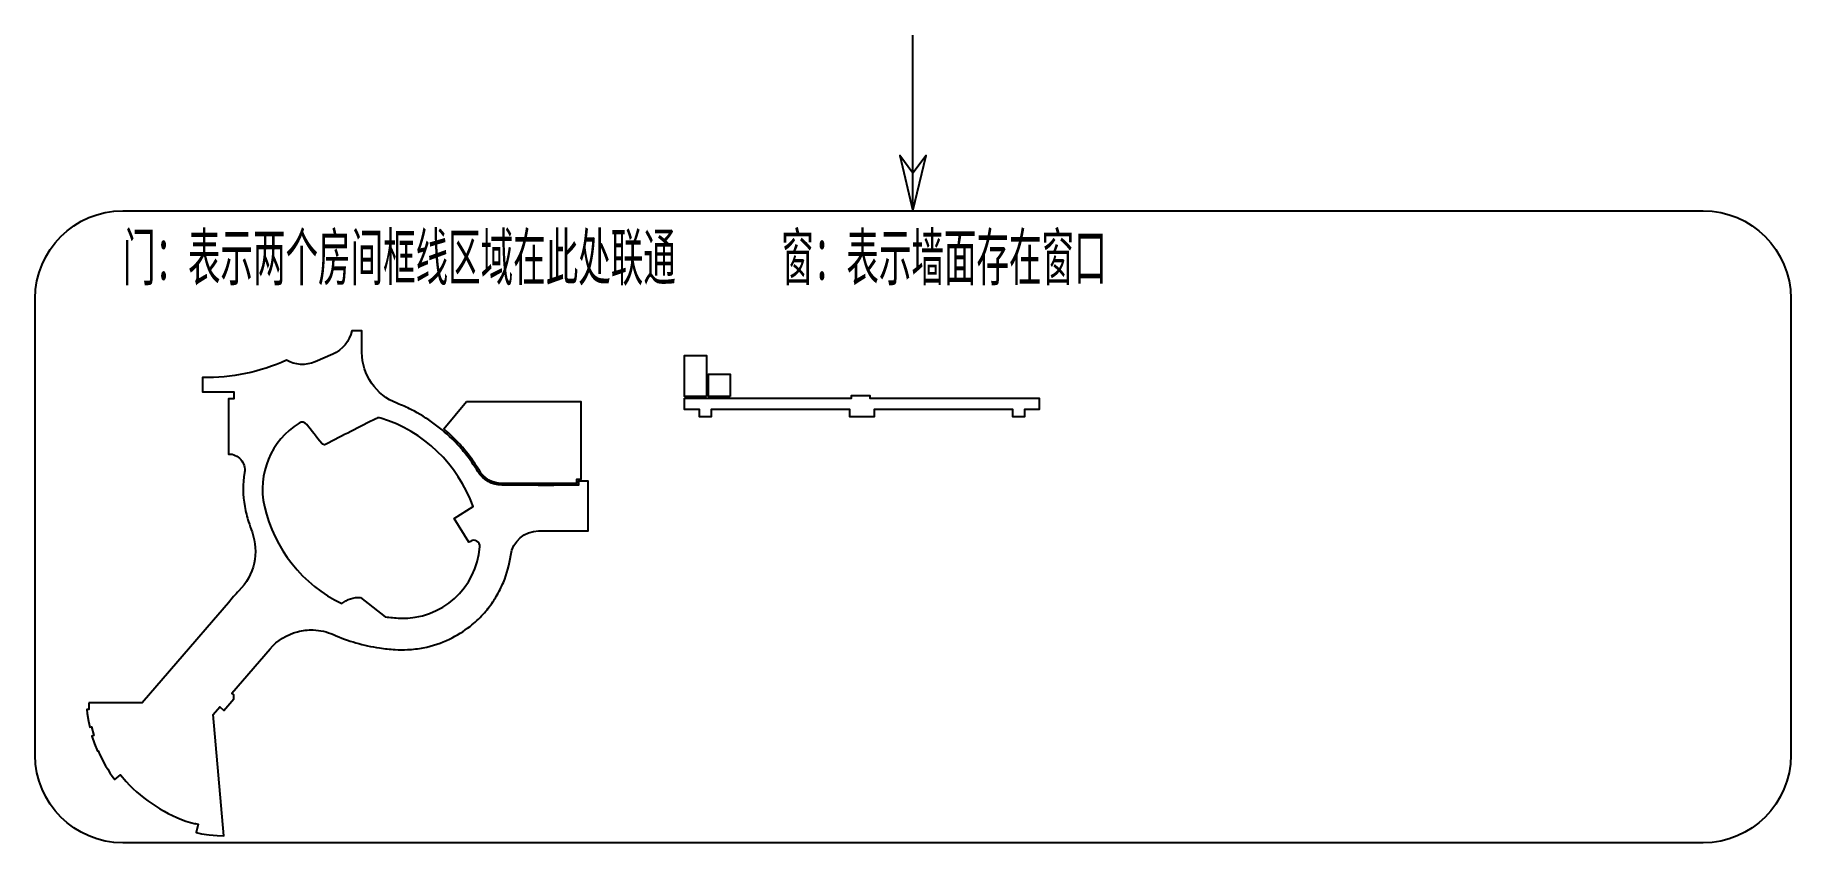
# Model space of a CAD drawing. Header units: millimetres. Extents: x -716506 to 4754388, y -184455 to 3397362.
# Drawn here: x 2069644 to 2269644, y 3052982 to 3144982 of the extents above; entities that cross this region are included whole.
import ezdxf
from ezdxf.enums import TextEntityAlignment as Align

# ---------------------------------------------------------------- set-up
doc = ezdxf.new("R2010")
doc.units = ezdxf.units.MM
doc.header["$LTSCALE"] = 1000
doc.header["$MEASUREMENT"] = 0
doc.layers.add('C-XREF-SLCT', color=7, linetype='Continuous', plot=False)
for name, color, linetype in [('E-UNIV-DIAG', 2, 'Continuous'), ('E-UNIV-NOTE', 6, 'Continuous'), ('房间框线', 30, 'Continuous'), ('门窗框线', 114, 'Continuous')]:
    doc.layers.add(name, color=color, linetype=linetype)
doc.styles.add('Acs', font='Stfangso_0.ttf', dxfattribs={"width": 0.7})
doc.styles.add('TH-STYLE3', font='tssdeng.shx', dxfattribs={"width": 0.65, "bigfont": 'tssdchn.shx'})

msp = doc.modelspace()

# ---------------------------------------------------------------- texts
at = {"layer": 'E-UNIV-NOTE', "style": 'TH-STYLE3', "width": 0.65}
for s, p in [('门：表示两个房间框线区域在此处联通', (2079644.22, 3119482, 0)), ('窗：表示墙面存在窗口', (2154644.22, 3119482, 0))]:
    msp.add_text(s, height=6000, dxfattribs=at).set_placement(p, align=Align.MIDDLE_LEFT)

# ---------------------------------------------------------------- blocks, each defined once
blk = doc.blocks.new('AcsAcadShareArea')
for points in [[(0, 0), (118900, 0), (118900, 85000), (0, 85000)], [(6892.9, 0), (28409.4, 0), (28409.4, 2708.4), (6892.9, 2708.4)], [(0, 0), (6892.9, 0), (6892.9, 2699.2), (0, 2699.2)], [(0, 733), (0, 733), (0, 0), (0, 0)]]:
    blk.add_lwpolyline(points, close=True)
at = {"insert": (596.8, 1991.4), "char_height": 1000, "width": 6073.9, "attachment_point": 1, "style": 'Acs'}
blk.add_mtext('提资文件名：', dxfattribs=at)
at = {"style": 'Acs', "width": 0.8}
blk.add_attdef('唯一编号', (7537.4, 860.8), '', height=1000, dxfattribs=at)

# ---------------------------------------------------------------- linework, layer by layer
at = {"layer": 'E-UNIV-DIAG', "elevation": 0}
for points in [[(2169644.22, 3124982), (2169644.22, 3144982)], [(2169644.22, 3124982), (2171144.22, 3131258.24), (2169644.22, 3129258.24), (2168144.22, 3131258.24), (2169644.22, 3124982)]]:
    msp.add_lwpolyline(points, dxfattribs=at)
at = {"layer": 'E-UNIV-DIAG', "color": 3, "elevation": 0}
msp.add_lwpolyline([(2259644.22, 3052982), (2079644.22, 3052982, -0.414213562), (2069644.22, 3062982), (2069644.22, 3114982, -0.414213562), (2079644.22, 3124982), (2259644.22, 3124982, -0.414213562), (2269644.22, 3114982), (2269644.22, 3062982, -0.414213562)], format="xyb", close=True, dxfattribs=at)
at = {"layer": '房间框线', "elevation": 0}
for points in [[(2075773.61, 3068919.98), (2075773.62, 3068170.03), (2075536.83, 3068170.03), (2075582.61, 3067732.97), (2075714.36, 3066851.2), (2075860, 3066149.68), (2076053.79, 3066195.66), (2076314.03, 3065199.02), (2076121.94, 3065143.02), (2076403.61, 3064269.8), (2076734.83, 3063425.92), (2076738.74, 3063416.72), (2076830.78, 3063455.81, 0.060061963), (2078713.18, 3060192.81), (2079377.23, 3060724.35), (2080011.16, 3059958.24, 0.126743345), (2087348.67, 3055289.67), (2087909.29, 3055147.02), (2087914.78, 3055145.74), (2087923.02, 3055181.2), (2088215.24, 3055113.33), (2087991.66, 3054150.7), (2088595.84, 3054028.3), (2089478.2, 3053900.57), (2090387.12, 3053822.12), (2091144.07, 3053798.54), (2089932, 3067586.15), (2090689.15, 3068463.55), (2091143.4, 3068071.56), (2092273.76, 3069381.44), (2092273.76, 3069851.86), (2092052.18, 3070043.06), (2096405.98, 3075088.34, -0.152021144), (2099533.74, 3077036.68, -0.072967074), (2101322.92, 3077233.74, -0.095966598), (2103620.5, 3076702.24, 0.034470114), (2106192.63, 3075764.04, 0.033817269), (2108868.43, 3075184.64, 0.022939562), (2110659.48, 3075005.37, 0.026827212), (2112073.1, 3074992.62, 0.036888367), (2113860.5, 3075205.19, 0.063254514), (2116861.14, 3076194.43, 0.055680586), (2119186.22, 3077639.34, 0.040683964), (2120678.67, 3079025.84, 0.036628578), (2121793.11, 3080439.35, 0.014108749), (2122179.03, 3081046.5, 0.03662859), (2122985.8, 3082655.57, 0.063674577), (2123822.64, 3085747.05, -0.373636224), (2126994.01, 3088519.98), (2132623.76, 3088519.98), (2132623.76, 3094169.98), (2131523.76, 3094169.98), (2131523.76, 3093719.98), (2122820.74, 3093719.98, -0.263529203), (2120075.55, 3095274.83, 0.034531757), (2118601.25, 3097388.06, 0.024331231), (2117405.14, 3098733.16, 0.081947128), (2112508.56, 3102316.67, 0.024331231), (2110864.7, 3103049.98, -0.307417986), (2106873.76, 3108841.7), (2106873.76, 3111319.98), (2105715.78, 3111319.98, -0.246120268), (2103544.24, 3108641.12), (2101544.24, 3107779.07, -0.232535743), (2098270.12, 3107942.87, -0.108464558), (2088723.76, 3105969.98), (2088723.76, 3104369.98), (2092273.76, 3104369.98), (2092273.76, 3103569.98), (2091673.76, 3103569.98), (2091673.76, 3097269.98, -0.471872406), (2093501.2, 3095162.96, 0.086633803), (2093522.52, 3091290.57, 0.033564408), (2093957.07, 3089555.83, 0.008192837), (2094354.09, 3088392.69, -0.290445672), (2092854.52, 3081687.33, 0.036712269), (2091678.55, 3080324.58), (2089249.17, 3077509.37), (2088073.19, 3076146.62), (2081836.99, 3068919.98)], [(2118771.04, 3103269.98), (2131823.76, 3103269.98), (2131823.76, 3094369.98), (2131323.76, 3094369.98), (2131323.76, 3093919.98), (2122820.55, 3093919.98, -0.263559575), (2120247.64, 3095377.96, 0.034911741), (2118750.88, 3097521.11, 0.023703058), (2117554.77, 3098866.22, 0.024950908), (2116191.24, 3100128.02)], [(2106705.87, 3080929.48), (2109524.02, 3078727.7, 0.025809068), (2111210.52, 3078584.4, 0.405015708), (2120302.44, 3086713.37, 0.630813976), (2119231.66, 3087322.02, -0.025087001), (2119064.69, 3087217.68), (2117368.95, 3089931.43), (2119541.28, 3091288.86, 0.234123038), (2109008.65, 3101370.37, 0.196520459), (2108518.51, 3101328.83, -0.000160731), (2102726.84, 3098369.99, -0.358308857), (2102292.46, 3098465.36, -0.000187057), (2100579.92, 3100644, 0.381789356), (2099727.22, 3100795.26, 0.320902462), (2095763.86, 3091312.85, 0.227112064), (2104578.05, 3080228.21, -0.193706044)]]:
    msp.add_lwpolyline(points, format="xyb", close=True, dxfattribs=at)
for points in [[(2146134.64, 3103824.92), (2143634.64, 3103824.92), (2143634.64, 3108474.91), (2146134.64, 3108474.91)], [(2148834.64, 3103824.92), (2146334.64, 3103824.92), (2146334.64, 3106374.92), (2148834.64, 3106374.92)], [(2143634.64, 3103624.92), (2162634.64, 3103624.92), (2162634.64, 3103924.92), (2164734.64, 3103924.92), (2164734.64, 3103624.92), (2184034.81, 3103624.92), (2184034.81, 3102324.92), (2182334.64, 3102324.92), (2182334.64, 3101524.92), (2181034.64, 3101524.92), (2181034.64, 3102324.92), (2165234.64, 3102324.92), (2165234.64, 3101524.92), (2162434.64, 3101524.92), (2162434.64, 3102324.92), (2146634.64, 3102324.92), (2146634.64, 3101524.92), (2145334.64, 3101524.92), (2145334.64, 3102324.92), (2143634.64, 3102324.92)]]:
    msp.add_lwpolyline(points, close=True, dxfattribs=at)
at = {"layer": '门窗框线', "elevation": 0}
for points in [[(2146334.64, 3104974.92), (2146134.64, 3104974.92), (2146134.64, 3103924.92), (2146334.64, 3103924.92)], [(2147234.64, 3103824.92), (2148534.64, 3103824.92), (2148534.64, 3103624.92), (2147234.64, 3103624.92)], [(2128743.63, 3093919.98), (2126943.63, 3093919.98), (2126943.63, 3093719.98), (2128743.63, 3093719.98)]]:
    msp.add_lwpolyline(points, close=True, dxfattribs=at)

# ---------------------------------------------------------------- block references
at = {"layer": 'C-XREF-SLCT'}
ref = msp.add_blockref('AcsAcadShareArea', (-1612, -2637.94), dxfattribs=dict(at, xscale=40, yscale=40, zscale=40))
ref.add_attrib('唯一编号', '0', dxfattribs={"layer": '0', "height": 40000, "style": 'TH-STYLE3', "width": 0.65}).set_placement((299884.03, 31794.43), align=Align.BOTTOM_LEFT)

msp.set_redraw_order([(e.dxf.handle, doc.entitydb.next_handle()) for e in msp.query("TEXT MTEXT ATTDEF DIMENSION ARC_DIMENSION")])  # texts and dimensions are drawn at this point

doc.saveas('drawing.dxf')
